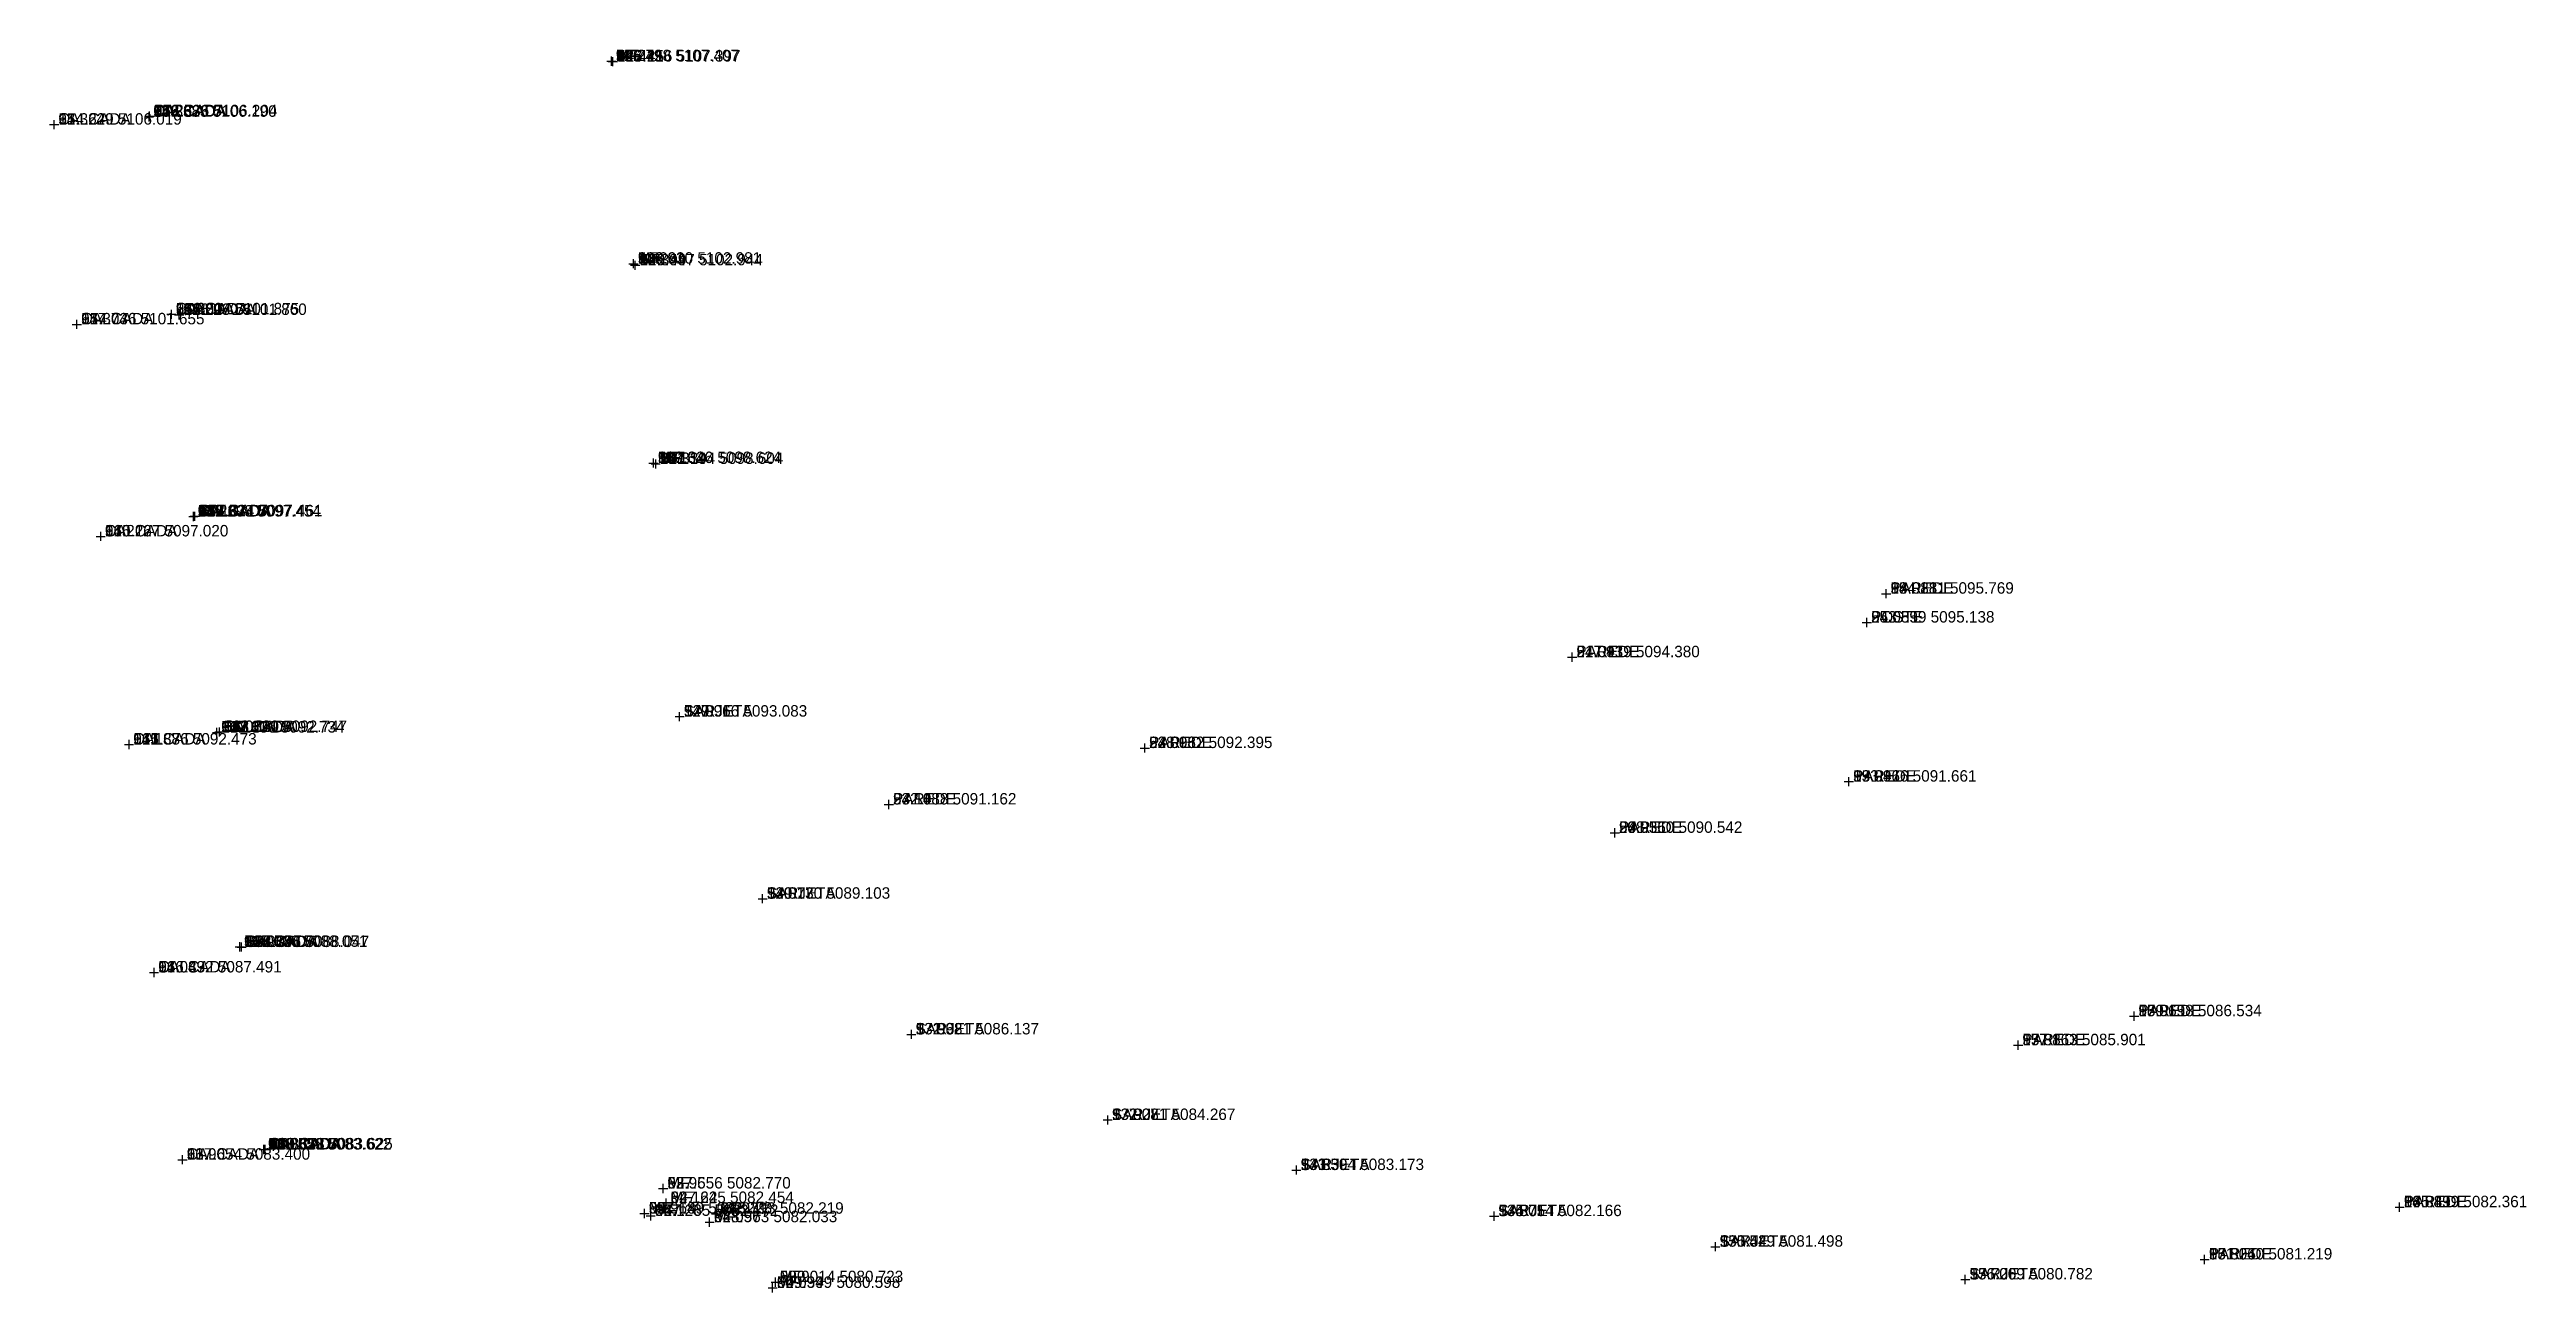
# Model space of a CAD drawing. Extents: x 886 to 1008, y 4909 to 5108.
# Drawn here: x 914.1 to 968.3, y 5080.5 to 5107.7 of the extents above; entities that cross this region are included whole.
import ezdxf

# ---------------------------------------------------------------- set-up
doc = ezdxf.new("R2010")
doc.units = 0
doc.linetypes.add('1', pattern=[0])
doc.layers.get('0').update_dxf_attribs({"linetype": '1'})
doc.styles.add('STD', font='txt')

msp = doc.modelspace()

# ---------------------------------------------------------------- texts
at = {"layer": 'CO_ORDS', "color": 3, "style": 'STD'}
for s, p in [(' 926.428 5107.407', (926.428, 5107.4067, 54.2786)), (' 926.456 5107.397', (926.4557, 5107.3967, 54.4214)), (' 914.249 5106.019', (914.2489, 5106.0193, 54.3617)), (' 916.323 5106.190', (916.3226, 5106.1904, 54.3381)), (' 916.336 5106.204', (916.3365, 5106.2035, 54.2535)), (' 926.910 5102.981', (926.91, 5102.9808, 54.2625)), (' 926.947 5102.944', (926.9468, 5102.9444, 54.3493)), (' 914.746 5101.655', (914.7461, 5101.655, 54.3034)), (' 916.814 5101.875', (916.8137, 5101.8747, 54.3001)), (' 916.980 5101.860', (916.98, 5101.8599, 54.2264)), (' 927.346 5098.624', (927.3464, 5098.6239, 54.1622)), (' 927.394 5098.604', (927.3938, 5098.6039, 54.3142)), (' 915.267 5097.020', (915.2673, 5097.0203, 54.2122)), (' 917.293 5097.454', (917.2927, 5097.454, 54.2297)), (' 917.324 5097.461', (917.3237, 5097.4609, 54.1526)), (' 954.281 5095.769', (954.2813, 5095.7688, 54.0808)), (' 953.859 5095.138', (953.8588, 5095.1376, 54.059)), (' 947.419 5094.380', (947.4192, 5094.3799, 54.0928)), (' 917.806 5092.734', (917.8061, 5092.7341, 54.163)), (' 917.860 5092.747', (917.8604, 5092.7472, 54.0718)), (' 927.916 5093.083', (927.9163, 5093.0829, 54.0958)), (' 915.886 5092.473', (915.886, 5092.4727, 54.1367)), (' 938.082 5092.395', (938.082, 5092.3954, 54.096)), (' 953.466 5091.661', (953.4659, 5091.6614, 53.9969)), (' 932.488 5091.162', (932.4876, 5091.1622, 54.1083)), (' 948.350 5090.542', (948.3502, 5090.5417, 53.956)), (' 929.730 5089.103', (929.7297, 5089.1027, 54.0173)), (' 918.306 5088.051', (918.3058, 5088.0508, 54.0563)), (' 918.346 5088.047', (918.346, 5088.0467, 53.9789)), (' 916.432 5087.491', (916.4318, 5087.4913, 54.0394)), (' 959.698 5086.534', (959.6984, 5086.5344, 53.9146)), (' 932.981 5086.137', (932.9812, 5086.1372, 53.962)), (' 957.163 5085.901', (957.1635, 5085.9009, 53.886)), (' 937.271 5084.267', (937.2711, 5084.2672, 53.9081)), (' 918.829 5083.622', (918.829, 5083.6219, 53.9548)), (' 918.858 5083.625', (918.8585, 5083.6248, 53.8514)), (' 917.054 5083.400', (917.054, 5083.3996, 53.9649)), (' 941.394 5083.173', (941.3938, 5083.1731, 53.8502)), (' 927.556 5082.770', (927.5563, 5082.7697, 53.9645)), (' 927.625 5082.454', (927.6245, 5082.454, 54.1244)), (' 927.149 5082.223', (927.1493, 5082.2229, 53.9678)), (' 927.285 5082.172', (927.2847, 5082.1718, 54.1264)), (' 928.573 5082.033', (928.573, 5082.0334, 54.0955)), (' 928.713 5082.219', (928.7132, 5082.2185, 53.9393)), (' 945.714 5082.166', (945.7136, 5082.1663, 53.8047)), (' 965.499 5082.361', (965.4993, 5082.3605, 53.8833)), (' 950.549 5081.498', (950.5495, 5081.4978, 53.7422)), (' 956.009 5080.782', (956.0087, 5080.7824, 53.7255)), (' 961.240 5081.219', (961.2399, 5081.2191, 53.8061)), (' 929.949 5080.598', (929.9494, 5080.5978, 54.0388)), (' 930.014 5080.723', (930.0145, 5080.7233, 53.9006))]:
    msp.add_text(s, height=0.25, dxfattribs=at).set_placement(p)
at = {"layer": 'CODE', "color": 3, "style": 'STD'}
for s, p in [(' MF', (926.428, 5107.4067, 54.2786)), (' MF', (926.4557, 5107.3967, 54.4214)), (' CALCADA', (914.2489, 5106.0193, 54.3617)), (' CALCADA', (916.3226, 5106.1904, 54.3381)), (' CALCADA', (916.3365, 5106.2035, 54.2535)), (' MF', (926.91, 5102.9808, 54.2625)), (' MF', (926.9468, 5102.9444, 54.3493)), (' CALCADA', (914.7461, 5101.655, 54.3034)), (' CALCADA', (916.8137, 5101.8747, 54.3001)), (' CALCADA', (916.98, 5101.8599, 54.2264)), (' MF', (927.3464, 5098.6239, 54.1622)), (' MF', (927.3938, 5098.6039, 54.3142)), (' CALCADA', (915.2673, 5097.0203, 54.2122)), (' CALCADA', (917.2927, 5097.454, 54.2297)), (' CALCADA', (917.3237, 5097.4609, 54.1526)), (' PAREDE', (954.2813, 5095.7688, 54.0808)), (' POSTE', (953.8588, 5095.1376, 54.059)), (' PAREDE', (947.4192, 5094.3799, 54.0928)), (' CALCADA', (917.8061, 5092.7341, 54.163)), (' CALCADA', (917.8604, 5092.7472, 54.0718)), (' SARJETA', (927.9163, 5093.0829, 54.0958)), (' CALCADA', (915.886, 5092.4727, 54.1367)), (' PAREDE', (938.082, 5092.3954, 54.096)), (' PAREDE', (953.4659, 5091.6614, 53.9969)), (' PAREDE', (932.4876, 5091.1622, 54.1083)), (' PAREDE', (948.3502, 5090.5417, 53.956)), (' SARJETA', (929.7297, 5089.1027, 54.0173)), (' CALCADA', (918.3058, 5088.0508, 54.0563)), (' CALCADA', (918.346, 5088.0467, 53.9789)), (' CALCADA', (916.4318, 5087.4913, 54.0394)), (' PAREDE', (959.6984, 5086.5344, 53.9146)), (' SARJETA', (932.9812, 5086.1372, 53.962)), (' PAREDE', (957.1635, 5085.9009, 53.886)), (' SARJETA', (937.2711, 5084.2672, 53.9081)), (' CALCADA', (918.829, 5083.6219, 53.9548)), (' CALCADA', (918.8585, 5083.6248, 53.8514)), (' CALCADA', (917.054, 5083.3996, 53.9649)), (' SARJETA', (941.3938, 5083.1731, 53.8502)), (' MF', (927.5563, 5082.7697, 53.9645)), (' MF', (927.6245, 5082.454, 54.1244)), (' MF', (927.1493, 5082.2229, 53.9678)), (' MF', (927.2847, 5082.1718, 54.1264)), (' MF', (928.573, 5082.0334, 54.0955)), (' MF', (928.7132, 5082.2185, 53.9393)), (' SARJETA', (945.7136, 5082.1663, 53.8047)), (' PAREDE', (965.4993, 5082.3605, 53.8833)), (' SARJETA', (950.5495, 5081.4978, 53.7422)), (' SARJETA', (956.0087, 5080.7824, 53.7255)), (' PAREDE', (961.2399, 5081.2191, 53.8061)), (' MF', (929.9494, 5080.5978, 54.0388)), (' MF', (930.0145, 5080.7233, 53.9006))]:
    msp.add_text(s, height=0.25, dxfattribs=at).set_placement(p)
at = {"layer": 'HEIGHT', "color": 3, "style": 'STD'}
for s, p in [(' 54.279', (926.428, 5107.4067, 54.2786)), (' 54.421', (926.4557, 5107.3967, 54.4214)), (' 54.362', (914.2489, 5106.0193, 54.3617)), (' 54.338', (916.3226, 5106.1904, 54.3381)), (' 54.253', (916.3365, 5106.2035, 54.2535)), (' 54.263', (926.91, 5102.9808, 54.2625)), (' 54.349', (926.9468, 5102.9444, 54.3493)), (' 54.303', (914.7461, 5101.655, 54.3034)), (' 54.300', (916.8137, 5101.8747, 54.3001)), (' 54.226', (916.98, 5101.8599, 54.2264)), (' 54.162', (927.3464, 5098.6239, 54.1622)), (' 54.314', (927.3938, 5098.6039, 54.3142)), (' 54.212', (915.2673, 5097.0203, 54.2122)), (' 54.230', (917.2927, 5097.454, 54.2297)), (' 54.153', (917.3237, 5097.4609, 54.1526)), (' 54.081', (954.2813, 5095.7688, 54.0808)), (' 54.059', (953.8588, 5095.1376, 54.059)), (' 54.093', (947.4192, 5094.3799, 54.0928)), (' 54.163', (917.8061, 5092.7341, 54.163)), (' 54.072', (917.8604, 5092.7472, 54.0718)), (' 54.096', (927.9163, 5093.0829, 54.0958)), (' 54.137', (915.886, 5092.4727, 54.1367)), (' 54.096', (938.082, 5092.3954, 54.096)), (' 53.997', (953.4659, 5091.6614, 53.9969)), (' 54.108', (932.4876, 5091.1622, 54.1083)), (' 53.956', (948.3502, 5090.5417, 53.956)), (' 54.017', (929.7297, 5089.1027, 54.0173)), (' 54.056', (918.3058, 5088.0508, 54.0563)), (' 53.979', (918.346, 5088.0467, 53.9789)), (' 54.039', (916.4318, 5087.4913, 54.0394)), (' 53.915', (959.6984, 5086.5344, 53.9146)), (' 53.962', (932.9812, 5086.1372, 53.962)), (' 53.886', (957.1635, 5085.9009, 53.886)), (' 53.908', (937.2711, 5084.2672, 53.9081)), (' 53.955', (918.829, 5083.6219, 53.9548)), (' 53.851', (918.8585, 5083.6248, 53.8514)), (' 53.965', (917.054, 5083.3996, 53.9649)), (' 53.850', (941.3938, 5083.1731, 53.8502)), (' 53.965', (927.5563, 5082.7697, 53.9645)), (' 54.124', (927.6245, 5082.454, 54.1244)), (' 53.968', (927.1493, 5082.2229, 53.9678)), (' 54.126', (927.2847, 5082.1718, 54.1264)), (' 54.096', (928.573, 5082.0334, 54.0955)), (' 53.939', (928.7132, 5082.2185, 53.9393)), (' 53.805', (945.7136, 5082.1663, 53.8047)), (' 53.883', (965.4993, 5082.3605, 53.8833)), (' 53.742', (950.5495, 5081.4978, 53.7422)), (' 53.726', (956.0087, 5080.7824, 53.7255)), (' 53.806', (961.2399, 5081.2191, 53.8061)), (' 54.039', (929.9494, 5080.5978, 54.0388)), (' 53.901', (930.0145, 5080.7233, 53.9006))]:
    msp.add_text(s, height=0.25, dxfattribs=at).set_placement(p)
at = {"layer": 'PT_ID', "color": 3, "style": 'STD'}
for s, p in [(' 146', (926.428, 5107.4067, 54.2786)), (' 147', (926.4557, 5107.3967, 54.4214)), (' 154', (914.2489, 5106.0193, 54.3617)), (' 153', (916.3226, 5106.1904, 54.3381)), (' 152', (916.3365, 5106.2035, 54.2535)), (' 148', (926.91, 5102.9808, 54.2625)), (' 149', (926.9468, 5102.9444, 54.3493)), (' 157', (914.7461, 5101.655, 54.3034)), (' 156', (916.8137, 5101.8747, 54.3001)), (' 155', (916.98, 5101.8599, 54.2264)), (' 150', (927.3464, 5098.6239, 54.1622)), (' 151', (927.3938, 5098.6039, 54.3142)), (' 160', (915.2673, 5097.0203, 54.2122)), (' 159', (917.2927, 5097.454, 54.2297)), (' 158', (917.3237, 5097.4609, 54.1526)), (' 18', (954.2813, 5095.7688, 54.0808)), (' 24', (953.8588, 5095.1376, 54.059)), (' 21', (947.4192, 5094.3799, 54.0928)), (' 162', (917.8061, 5092.7341, 54.163)), (' 163', (917.8604, 5092.7472, 54.0718)), (' 129', (927.9163, 5093.0829, 54.0958)), (' 161', (915.886, 5092.4727, 54.1367)), (' 22', (938.082, 5092.3954, 54.096)), (' 19', (953.4659, 5091.6614, 53.9969)), (' 23', (932.4876, 5091.1622, 54.1083)), (' 20', (948.3502, 5090.5417, 53.956)), (' 130', (929.7297, 5089.1027, 54.0173)), (' 165', (918.3058, 5088.0508, 54.0563)), (' 164', (918.346, 5088.0467, 53.9789)), (' 166', (916.4318, 5087.4913, 54.0394)), (' 16', (959.6984, 5086.5344, 53.9146)), (' 131', (932.9812, 5086.1372, 53.962)), (' 17', (957.1635, 5085.9009, 53.886)), (' 132', (937.2711, 5084.2672, 53.9081)), (' 168', (918.829, 5083.6219, 53.9548)), (' 169', (918.8585, 5083.6248, 53.8514)), (' 167', (917.054, 5083.3996, 53.9649)), (' 133', (941.3938, 5083.1731, 53.8502)), (' 63', (927.5563, 5082.7697, 53.9645)), (' 64', (927.6245, 5082.454, 54.1244)), (' 65', (927.1493, 5082.2229, 53.9678)), (' 66', (927.2847, 5082.1718, 54.1264)), (' 62', (928.573, 5082.0334, 54.0955)), (' 61', (928.7132, 5082.2185, 53.9393)), (' 134', (945.7136, 5082.1663, 53.8047)), (' 14', (965.4993, 5082.3605, 53.8833)), (' 135', (950.5495, 5081.4978, 53.7422)), (' 136', (956.0087, 5080.7824, 53.7255)), (' 15', (961.2399, 5081.2191, 53.8061)), (' 60', (929.9494, 5080.5978, 54.0388)), (' 59', (930.0145, 5080.7233, 53.9006))]:
    msp.add_text(s, height=0.25, dxfattribs=at).set_placement(p)

# ---------------------------------------------------------------- blocks, each defined once
blk = doc.blocks.new('CROSS')
at = {"color": 0}
for p, q in [((-50, 0), (50, 0)), ((0, -50), (0, 50))]:
    blk.add_line(p, q, dxfattribs=at)

# ---------------------------------------------------------------- block references
at = {"layer": 'POINT', "color": 2, "xscale": 0.002, "yscale": 0.002, "zscale": 0.002}
for p in [(926.428, 5107.4067, 54.2786), (926.4557, 5107.3967, 54.4214), (914.2489, 5106.0193, 54.3617), (916.3226, 5106.1904, 54.3381), (916.3365, 5106.2035, 54.2535), (926.91, 5102.9808, 54.2625), (926.9468, 5102.9444, 54.3493), (914.7461, 5101.655, 54.3034), (916.8137, 5101.8747, 54.3001), (916.98, 5101.8599, 54.2264), (927.3464, 5098.6239, 54.1622), (927.3938, 5098.6039, 54.3142), (917.2927, 5097.454, 54.2297), (917.3237, 5097.4609, 54.1526), (915.2673, 5097.0203, 54.2122), (954.2813, 5095.7688, 54.0808), (953.8588, 5095.1376, 54.059), (947.4192, 5094.3799, 54.0928), (927.9163, 5093.0829, 54.0958), (915.886, 5092.4727, 54.1367), (917.8061, 5092.7341, 54.163), (917.8604, 5092.7472, 54.0718), (938.082, 5092.3954, 54.096), (953.4659, 5091.6614, 53.9969), (932.4876, 5091.1622, 54.1083), (948.3502, 5090.5417, 53.956), (929.7297, 5089.1027, 54.0173), (918.3058, 5088.0508, 54.0563), (918.346, 5088.0467, 53.9789), (916.4318, 5087.4913, 54.0394), (959.6984, 5086.5344, 53.9146), (932.9812, 5086.1372, 53.962), (957.1635, 5085.9009, 53.886), (937.2711, 5084.2672, 53.9081), (917.054, 5083.3996, 53.9649), (918.829, 5083.6219, 53.9548), (918.8585, 5083.6248, 53.8514), (941.3938, 5083.1731, 53.8502), (927.5563, 5082.7697, 53.9645), (927.1493, 5082.2229, 53.9678), (927.2847, 5082.1718, 54.1264), (927.6245, 5082.454, 54.1244), (928.573, 5082.0334, 54.0955), (928.7132, 5082.2185, 53.9393), (945.7136, 5082.1663, 53.8047), (965.4993, 5082.3605, 53.8833), (950.5495, 5081.4978, 53.7422), (961.2399, 5081.2191, 53.8061), (929.9494, 5080.5978, 54.0388), (930.0145, 5080.7233, 53.9006), (956.0087, 5080.7824, 53.7255)]:
    msp.add_blockref('CROSS', p, dxfattribs=at)

msp.set_redraw_order([(e.dxf.handle, doc.entitydb.next_handle()) for e in msp.query("TEXT MTEXT ATTDEF DIMENSION ARC_DIMENSION")])  # texts and dimensions are drawn at this point

doc.saveas('drawing.dxf')
